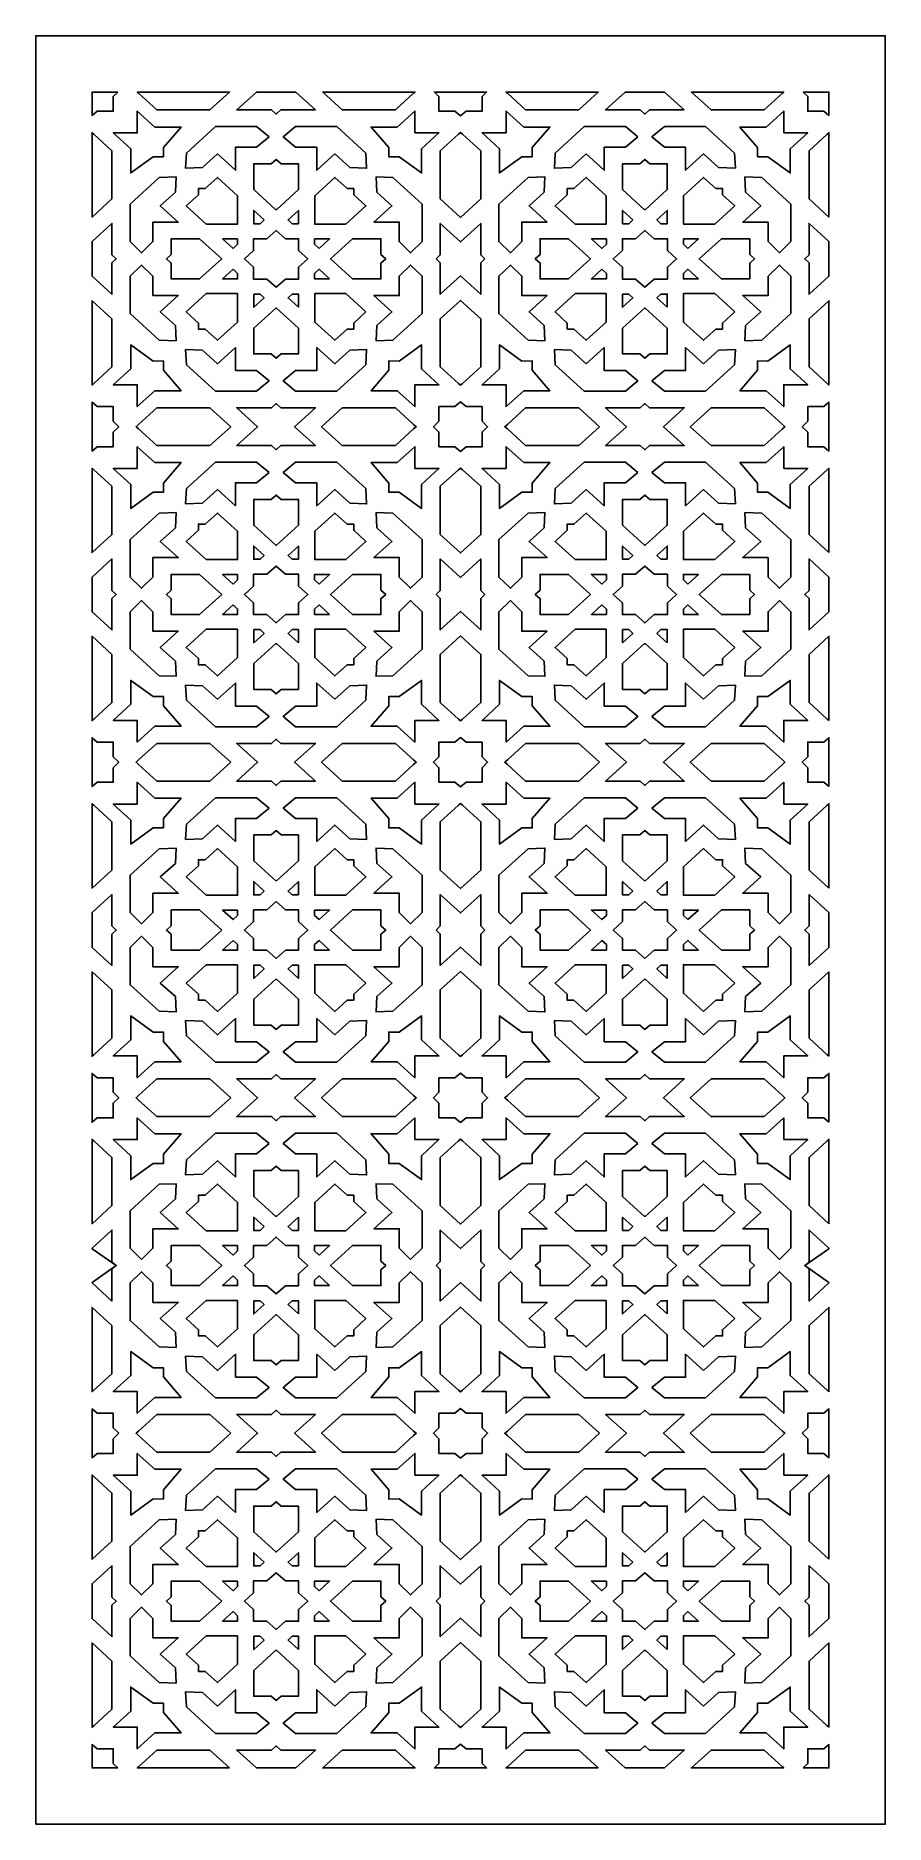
# Model space of a CAD drawing. Extents: x -452 to 452, y -952 to 952.
import ezdxf

# ---------------------------------------------------------------- set-up
doc = ezdxf.new("R2010")
doc.units = 0
doc.layers.add('LAYER_1', color=18, linetype='CONTINUOUS')

msp = doc.modelspace()

# ---------------------------------------------------------------- linework, layer by layer
at = {"layer": 'LAYER_1'}
for points in [[(-452.5, -952.5), (452.5, -952.5), (452.5, 952.5), (-452.5, 952.5)], [(-365.1, 892.5), (-392.5, 892.5), (-392.5, 867.6), (-392.5, 867.6), (-387, 872.1), (-369.9, 872.1), (-369.9, 887.7), (-365.1, 892.5)], [(-267, 873.5), (-323.5, 873.5), (-342.9, 891.2), (-344.4, 892.5), (-246, 892.5)], [(-154.5, 873.5), (-191.4, 873.5), (-196.1, 869.3), (-196.4, 869.3), (-196.7, 869.3), (-201.4, 873.5), (-238.3, 873.5), (-217.3, 892.5), (-175.5, 892.5)], [(-49.9, 891.2), (-69.4, 873.5), (-125.9, 873.5), (-146.8, 892.5), (-48.4, 892.5)], [(23, 887.7), (23, 872.1), (5.9, 872.1), (0, 867.3), (-5.9, 872.1), (-23, 872.1), (-23, 887.7), (-27.8, 892.5), (27.8, 892.5)], [(125.9, 873.5), (69.4, 873.5), (49.9, 891.2), (48.4, 892.5), (146.8, 892.5)], [(238.3, 873.5), (201.4, 873.5), (196.7, 869.3), (196.4, 869.3), (196.1, 869.3), (191.4, 873.5), (154.5, 873.5), (175.5, 892.5), (217.3, 892.5)], [(342.9, 891.2), (323.5, 873.5), (267, 873.5), (246, 892.5), (344.4, 892.5)], [(365.1, 892.5), (392.5, 892.5), (392.5, 867.6), (392.5, 867.6), (387, 872.1), (369.9, 872.1), (369.9, 887.7), (365.1, 892.5)], [(-325.6, 855.3), (-297.6, 855.3), (-316.5, 833.5), (-316.5, 823.6), (-327.3, 823.7), (-351.3, 806.5), (-351.3, 831.9), (-369.9, 849), (-344.4, 849), (-344.4, 872.2)], [(-48.5, 849), (-23, 849), (-41.5, 831.9), (-41.5, 806.5), (-65.5, 823.7), (-76.4, 823.6), (-76.3, 833.5), (-95.2, 855.3), (-67.3, 855.3), (-48.5, 872.2)], [(67.3, 855.3), (95.2, 855.3), (76.3, 833.5), (76.4, 823.6), (65.5, 823.7), (41.5, 806.5), (41.5, 831.9), (23, 849), (48.5, 849), (48.5, 872.2)], [(344.4, 849), (369.9, 849), (351.3, 831.9), (351.3, 806.5), (327.3, 823.7), (316.5, 823.6), (316.5, 833.5), (297.6, 855.3), (325.6, 855.3), (344.4, 872.2)], [(-390.8, 847.7), (-371.4, 830), (-371.4, 778.7), (-392.5, 759.4), (-392.5, 849.2)], [(-204, 844.8), (-217.2, 833.8), (-239.8, 833.8), (-239.8, 809.3), (-258.9, 826.6), (-274.9, 812.1), (-292.8, 811.4), (-292, 827.6), (-261, 855.8), (-217.2, 855.8)], [(-100.9, 827.6), (-100.1, 811.4), (-117.9, 812.1), (-134, 826.6), (-153.1, 809.3), (-153.1, 833.8), (-175.7, 833.8), (-188.9, 844.8), (-175.7, 855.8), (-131.9, 855.8)], [(2, 847.7), (21.5, 830), (21.5, 778.7), (0, 759.1), (-21.5, 778.7), (-21.5, 830), (-2, 847.7), (0, 849.6)], [(188.9, 844.8), (175.7, 833.8), (153.1, 833.8), (153.1, 809.3), (134, 826.6), (117.9, 812.1), (100.1, 811.4), (100.9, 827.6), (131.9, 855.8), (175.7, 855.8)], [(292, 827.6), (292.8, 811.4), (274.9, 812.1), (258.9, 826.6), (239.8, 809.3), (239.8, 833.8), (217.2, 833.8), (204, 844.8), (217.2, 855.8), (261, 855.8)], [(392.5, 759.4), (371.4, 778.7), (371.4, 830), (390.8, 847.7), (392.5, 849.2)], [(-191.1, 816.1), (-172.6, 816.1), (-172.6, 788.6), (-196.1, 767.2), (-196.4, 767.5), (-196.7, 767.2), (-220.3, 788.6), (-220.3, 816.1), (-201.8, 816.1), (-196.4, 820.8)], [(201.8, 816.1), (220.3, 816.1), (220.3, 788.6), (196.7, 767.2), (196.4, 767.5), (196.1, 767.2), (172.6, 788.6), (172.6, 816.1), (191.1, 816.1), (196.4, 820.8)], [(-303.8, 785.9), (-319.8, 771.3), (-300.7, 754), (-327.7, 754), (-327.7, 733.4), (-339.8, 721.4), (-351.9, 733.4), (-351.9, 773.2), (-320.9, 801.4), (-303, 802.1)], [(-237.5, 782.1), (-237.5, 751.9), (-270.8, 751.9), (-292.2, 771.3), (-279.1, 783.2), (-279.2, 789.7), (-272, 789.7), (-258.9, 801.6)], [(-120.9, 789.7), (-113.7, 789.7), (-113.8, 783.2), (-100.7, 771.3), (-122.1, 751.9), (-155.3, 751.9), (-155.3, 782.1), (-134, 801.6)], [(-72, 801.4), (-41, 773.2), (-41, 733.4), (-53.1, 721.4), (-65.2, 733.4), (-65.2, 754), (-92.2, 754), (-73.1, 771.3), (-89.1, 785.9), (-89.9, 802.1)], [(89.1, 785.9), (73.1, 771.3), (92.2, 754), (65.2, 754), (65.2, 733.4), (53.1, 721.4), (41, 733.4), (41, 773.2), (72, 801.4), (89.9, 802.1)], [(155.3, 782.1), (155.3, 751.9), (122.1, 751.9), (100.7, 771.3), (113.8, 783.2), (113.7, 789.7), (120.9, 789.7), (134, 801.6)], [(272, 789.7), (279.2, 789.7), (279.1, 783.2), (292.2, 771.3), (270.8, 751.9), (237.5, 751.9), (237.5, 782.1), (258.9, 801.6)], [(320.9, 801.4), (351.9, 773.2), (351.9, 733.4), (339.8, 721.4), (327.7, 733.4), (327.7, 754), (300.7, 754), (319.8, 771.3), (303.8, 785.9), (303, 802.1)], [(-209.2, 756.4), (-213.6, 752.3), (-220.2, 752.3), (-220.2, 766.4)], [(-172.6, 752.3), (-179.3, 752.3), (-183.7, 756.4), (-172.6, 766.4)], [(183.7, 756.4), (179.3, 752.3), (172.6, 752.3), (172.6, 766.4)], [(220.2, 752.3), (213.6, 752.3), (209.2, 756.4), (220.2, 766.4)], [(-392.5, 732.8), (-392.5, 733.4), (-371.4, 752.6), (-371.4, 719.1), (-366.7, 714.9), (-371.4, 710.6), (-371.4, 677.1), (-392.5, 696.4), (-392.5, 696.9)], [(-186.3, 736.3), (-172.5, 736.3), (-172.5, 723.7), (-162.7, 714.9), (-172.5, 706), (-172.5, 693.4), (-186.3, 693.4), (-196.4, 684.6), (-206.5, 693.4), (-220.4, 693.4), (-220.4, 706), (-230.2, 714.9), (-220.4, 723.7), (-220.4, 736.3), (-206.5, 736.3), (-196.4, 745.2)], [(206.5, 736.3), (220.4, 736.3), (220.4, 723.7), (230.2, 714.9), (220.4, 706), (220.4, 693.4), (206.5, 693.4), (196.4, 684.6), (186.3, 693.4), (172.5, 693.4), (172.5, 706), (162.7, 714.9), (172.5, 723.7), (172.5, 736.3), (186.3, 736.3), (196.4, 745.2)], [(392.5, 732.8), (392.5, 733.4), (371.4, 752.6), (371.4, 719.1), (366.7, 714.9), (371.4, 710.6), (371.4, 677.1), (392.5, 696.4), (392.5, 696.9)], [(-254.4, 714.9), (-277.9, 693.5), (-308.2, 693.5), (-308.2, 710.3), (-313.3, 714.9), (-308.2, 719.4), (-308.2, 736.3), (-277.9, 736.3)], [(-237.4, 736.2), (-237.4, 730.4), (-242.2, 726), (-253.5, 736.2)], [(-150.6, 726), (-155.4, 730.4), (-155.4, 736.2), (-139.4, 736.2)], [(-84.7, 719.4), (-79.6, 714.9), (-84.7, 710.3), (-84.7, 693.5), (-114.9, 693.5), (-138.5, 714.9), (-114.9, 736.3), (-84.7, 736.3)], [(138.5, 714.9), (114.9, 693.5), (84.7, 693.5), (84.7, 710.3), (79.6, 714.9), (84.7, 719.4), (84.7, 736.3), (114.9, 736.3)], [(155.4, 736.2), (155.4, 730.4), (150.6, 726), (139.4, 736.2)], [(242.2, 726), (237.4, 730.4), (237.4, 736.2), (253.5, 736.2)], [(308.2, 719.4), (313.3, 714.9), (308.2, 710.3), (308.2, 693.5), (277.9, 693.5), (254.4, 714.9), (277.9, 736.3), (308.2, 736.3)], [(-327.7, 696.3), (-327.7, 675.7), (-300.7, 675.7), (-319.8, 658.4), (-303.8, 643.9), (-303, 627.6), (-320.9, 628.3), (-351.9, 656.5), (-351.9, 696.3), (-339.8, 708.3)], [(-41, 696.3), (-41, 656.5), (-72, 628.3), (-89.9, 627.6), (-89.1, 643.9), (-73.1, 658.4), (-92.2, 675.7), (-65.2, 675.7), (-65.2, 696.3), (-53.1, 708.3)], [(65.2, 696.3), (65.2, 675.7), (92.2, 675.7), (73.1, 658.4), (89.1, 643.9), (89.9, 627.6), (72, 628.3), (41, 656.5), (41, 696.3), (53.1, 708.3)], [(351.9, 696.3), (351.9, 656.5), (320.9, 628.3), (303, 627.6), (303.8, 643.9), (319.8, 658.4), (300.7, 675.7), (327.7, 675.7), (327.7, 696.3), (339.8, 708.3)], [(-242.2, 703.8), (-237.4, 699.4), (-237.4, 693.5), (-253.5, 693.5)], [(-139.4, 693.5), (-155.4, 693.5), (-155.4, 699.4), (-150.6, 703.8)], [(150.6, 703.8), (155.4, 699.4), (155.4, 693.5), (139.4, 693.5)], [(253.5, 693.5), (237.4, 693.5), (237.4, 699.4), (242.2, 703.8)], [(-371.4, 651.1), (-371.4, 599.7), (-390.8, 582.1), (-392.5, 580.5), (-392.5, 670.3)], [(-237.5, 677.8), (-237.5, 647.6), (-258.9, 628.2), (-272, 640.1), (-279.2, 640), (-279.1, 646.5), (-292.2, 658.4), (-270.8, 677.8)], [(-220.2, 677.4), (-213.6, 677.4), (-209.2, 673.3), (-220.2, 663.3)], [(-172.6, 663.3), (-183.7, 673.3), (-179.3, 677.4), (-172.6, 677.4)], [(-100.7, 658.4), (-113.8, 646.5), (-113.7, 640), (-120.9, 640.1), (-134, 628.2), (-155.3, 647.6), (-155.3, 677.8), (-122.1, 677.8)], [(21.5, 651.1), (21.5, 599.7), (2, 582.1), (0, 580.2), (-2, 582.1), (-21.5, 599.7), (-21.5, 651.1), (0, 670.6)], [(155.3, 677.8), (155.3, 647.6), (134, 628.2), (120.9, 640.1), (113.7, 640), (113.8, 646.5), (100.7, 658.4), (122.1, 677.8)], [(172.6, 677.4), (179.3, 677.4), (183.7, 673.3), (172.6, 663.3)], [(220.2, 663.3), (209.2, 673.3), (213.6, 677.4), (220.2, 677.4)], [(292.2, 658.4), (279.1, 646.5), (279.2, 640), (272, 640.1), (258.9, 628.2), (237.5, 647.6), (237.5, 677.8), (270.8, 677.8)], [(392.5, 580.5), (390.8, 582.1), (371.4, 599.7), (371.4, 651.1), (392.5, 670.3)], [(-172.6, 641.1), (-172.6, 613.6), (-191.1, 613.6), (-196.4, 609), (-201.8, 613.6), (-220.3, 613.6), (-220.3, 641.1), (-196.7, 662.5), (-196.4, 662.2), (-196.1, 662.5)], [(220.3, 641.1), (220.3, 613.6), (201.8, 613.6), (196.4, 609), (191.1, 613.6), (172.6, 613.6), (172.6, 641.1), (196.1, 662.5), (196.4, 662.2), (196.7, 662.5)], [(-327.3, 606), (-316.5, 606.1), (-316.5, 596.2), (-297.6, 574.4), (-325.6, 574.4), (-344.4, 557.6), (-344.4, 580.7), (-369.9, 580.7), (-351.3, 597.8), (-351.3, 623.2)], [(-239.8, 595.9), (-217.2, 595.9), (-204, 584.9), (-217.2, 574), (-261, 574), (-292, 602.1), (-292.8, 618.3), (-274.9, 617.6), (-258.9, 603.1), (-239.8, 620.4)], [(-134, 603.1), (-117.9, 617.6), (-100.1, 618.3), (-100.9, 602.1), (-131.9, 574), (-175.7, 574), (-188.9, 584.9), (-175.7, 595.9), (-153.1, 595.9), (-153.1, 620.4)], [(-41.5, 597.8), (-23, 580.7), (-48.5, 580.7), (-48.5, 557.6), (-67.3, 574.4), (-95.2, 574.4), (-76.3, 596.2), (-76.4, 606.1), (-65.5, 606), (-41.5, 623.2)], [(65.5, 606), (76.4, 606.1), (76.3, 596.2), (95.2, 574.4), (67.3, 574.4), (48.5, 557.6), (48.5, 580.7), (23, 580.7), (41.5, 597.8), (41.5, 623.2)], [(153.1, 595.9), (175.7, 595.9), (188.9, 584.9), (175.7, 574), (131.9, 574), (100.9, 602.1), (100.1, 618.3), (117.9, 617.6), (134, 603.1), (153.1, 620.4)], [(258.9, 603.1), (274.9, 617.6), (292.8, 618.3), (292, 602.1), (261, 574), (217.2, 574), (204, 584.9), (217.2, 595.9), (239.8, 595.9), (239.8, 620.4)], [(351.3, 597.8), (369.9, 580.7), (344.4, 580.7), (344.4, 557.6), (325.6, 574.4), (297.6, 574.4), (316.5, 596.2), (316.5, 606.1), (327.3, 606), (351.3, 623.2)], [(-387, 557.6), (-369.9, 557.6), (-369.9, 542), (-364, 536.1), (-369.9, 530.3), (-369.9, 514.7), (-387, 514.7), (-392.5, 510.1), (-392.5, 562.2)], [(-244.8, 536.1), (-267, 516.1), (-323.5, 516.1), (-342.9, 533.7), (-345.6, 536.1), (-342.9, 538.6), (-323.5, 556.2), (-267, 556.2)], [(-191.4, 556.2), (-154.5, 556.2), (-176.7, 536.1), (-154.5, 516.1), (-191.4, 516.1), (-196.1, 511.8), (-196.4, 511.8), (-196.7, 511.8), (-201.4, 516.1), (-238.3, 516.1), (-216.1, 536.1), (-238.3, 556.2), (-201.4, 556.2), (-196.7, 560.5), (-196.4, 560.5), (-196.1, 560.5)], [(-69.4, 556.2), (-49.9, 538.6), (-47.2, 536.1), (-49.9, 533.7), (-69.4, 516.1), (-125.9, 516.1), (-148, 536.1), (-125.9, 556.2)], [(5.9, 557.6), (23, 557.6), (23, 542), (28.9, 536.1), (23, 530.3), (23, 514.7), (5.9, 514.7), (0, 509.8), (-5.9, 514.7), (-23, 514.7), (-23, 530.3), (-28.9, 536.1), (-23, 542), (-23, 557.6), (-5.9, 557.6), (0, 562.5)], [(148, 536.1), (125.9, 516.1), (69.4, 516.1), (49.9, 533.7), (47.2, 536.1), (49.9, 538.6), (69.4, 556.2), (125.9, 556.2)], [(201.4, 556.2), (238.3, 556.2), (216.1, 536.1), (238.3, 516.1), (201.4, 516.1), (196.7, 511.8), (196.4, 511.8), (196.1, 511.8), (191.4, 516.1), (154.5, 516.1), (176.7, 536.1), (154.5, 556.2), (191.4, 556.2), (196.1, 560.5), (196.4, 560.5), (196.7, 560.5)], [(323.5, 556.2), (342.9, 538.6), (345.6, 536.1), (342.9, 533.7), (323.5, 516.1), (267, 516.1), (244.8, 536.1), (267, 556.2)], [(392.5, 510.1), (387, 514.7), (369.9, 514.7), (369.9, 530.3), (364, 536.1), (369.9, 542), (369.9, 557.6), (387, 557.6), (392.5, 562.2)], [(-325.6, 497.8), (-297.6, 497.8), (-316.5, 476.1), (-316.5, 466.2), (-327.3, 466.3), (-351.3, 449.1), (-351.3, 474.5), (-369.9, 491.6), (-344.4, 491.6), (-344.4, 514.7)], [(-48.5, 491.6), (-23, 491.6), (-41.5, 474.5), (-41.5, 449.1), (-65.5, 466.3), (-76.4, 466.2), (-76.3, 476.1), (-95.2, 497.8), (-67.3, 497.8), (-48.5, 514.7)], [(67.3, 497.8), (95.2, 497.8), (76.3, 476.1), (76.4, 466.2), (65.5, 466.3), (41.5, 449.1), (41.5, 474.5), (23, 491.6), (48.5, 491.6), (48.5, 514.7)], [(344.4, 491.6), (369.9, 491.6), (351.3, 474.5), (351.3, 449.1), (327.3, 466.3), (316.5, 466.2), (316.5, 476.1), (297.6, 497.8), (325.6, 497.8), (344.4, 514.7)], [(-204, 487.4), (-217.2, 476.4), (-239.8, 476.4), (-239.8, 451.9), (-258.9, 469.2), (-274.9, 454.7), (-292.8, 453.9), (-292, 470.2), (-261, 498.3), (-217.2, 498.3)], [(-100.9, 470.2), (-100.1, 453.9), (-117.9, 454.7), (-134, 469.2), (-153.1, 451.9), (-153.1, 476.4), (-175.7, 476.4), (-188.9, 487.4), (-175.7, 498.3), (-131.9, 498.3)], [(188.9, 487.4), (175.7, 476.4), (153.1, 476.4), (153.1, 451.9), (134, 469.2), (117.9, 454.7), (100.1, 453.9), (100.9, 470.2), (131.9, 498.3), (175.7, 498.3)], [(292, 470.2), (292.8, 453.9), (274.9, 454.7), (258.9, 469.2), (239.8, 451.9), (239.8, 476.4), (217.2, 476.4), (204, 487.4), (217.2, 498.3), (261, 498.3)], [(-390.8, 490.2), (-371.4, 472.6), (-371.4, 421.2), (-392.5, 402), (-392.5, 491.8)], [(2, 490.2), (21.5, 472.6), (21.5, 421.2), (0, 401.7), (-21.5, 421.2), (-21.5, 472.6), (-2, 490.2), (0, 492.1)], [(392.5, 402), (371.4, 421.2), (371.4, 472.6), (390.8, 490.2), (392.5, 491.8)], [(-191.1, 458.7), (-172.6, 458.7), (-172.6, 431.2), (-196.1, 409.8), (-196.4, 410.1), (-196.7, 409.8), (-220.3, 431.2), (-220.3, 458.7), (-201.8, 458.7), (-196.4, 463.3)], [(201.8, 458.7), (220.3, 458.7), (220.3, 431.2), (196.7, 409.8), (196.4, 410.1), (196.1, 409.8), (172.6, 431.2), (172.6, 458.7), (191.1, 458.7), (196.4, 463.3)], [(-303.8, 428.4), (-319.8, 413.9), (-300.7, 396.6), (-327.7, 396.6), (-327.7, 376), (-339.8, 364), (-351.9, 376), (-351.9, 415.8), (-320.9, 444), (-303, 444.7)], [(-237.5, 424.7), (-237.5, 394.5), (-270.8, 394.5), (-292.2, 413.9), (-279.1, 425.8), (-279.2, 432.3), (-272, 432.2), (-258.9, 444.1)], [(-120.9, 432.2), (-113.7, 432.3), (-113.8, 425.8), (-100.7, 413.9), (-122.1, 394.5), (-155.3, 394.5), (-155.3, 424.7), (-134, 444.1)], [(-72, 444), (-41, 415.8), (-41, 376), (-53.1, 364), (-65.2, 376), (-65.2, 396.6), (-92.2, 396.6), (-73.1, 413.9), (-89.1, 428.4), (-89.9, 444.7)], [(89.1, 428.4), (73.1, 413.9), (92.2, 396.6), (65.2, 396.6), (65.2, 376), (53.1, 364), (41, 376), (41, 415.8), (72, 444), (89.9, 444.7)], [(155.3, 424.7), (155.3, 394.5), (122.1, 394.5), (100.7, 413.9), (113.8, 425.8), (113.7, 432.3), (120.9, 432.2), (134, 444.1)], [(272, 432.2), (279.2, 432.3), (279.1, 425.8), (292.2, 413.9), (270.8, 394.5), (237.5, 394.5), (237.5, 424.7), (258.9, 444.1)], [(320.9, 444), (351.9, 415.8), (351.9, 376), (339.8, 364), (327.7, 376), (327.7, 396.6), (300.7, 396.6), (319.8, 413.9), (303.8, 428.4), (303, 444.7)], [(-209.2, 398.9), (-213.6, 394.9), (-220.2, 394.9), (-220.2, 408.9)], [(-172.6, 394.9), (-179.3, 394.9), (-183.7, 398.9), (-172.6, 408.9)], [(183.7, 398.9), (179.3, 394.9), (172.6, 394.9), (172.6, 408.9)], [(220.2, 394.9), (213.6, 394.9), (209.2, 398.9), (220.2, 408.9)], [(-392.5, 375.4), (-392.5, 375.9), (-371.4, 395.2), (-371.4, 361.7), (-366.7, 357.4), (-371.4, 353.2), (-371.4, 319.7), (-392.5, 338.9), (-392.5, 339.5)], [(-186.3, 378.9), (-172.5, 378.9), (-172.5, 366.3), (-162.7, 357.4), (-172.5, 348.5), (-172.5, 336), (-186.3, 336), (-196.4, 327.1), (-206.5, 336), (-220.4, 336), (-220.4, 348.5), (-230.2, 357.4), (-220.4, 366.3), (-220.4, 378.9), (-206.5, 378.9), (-196.4, 387.7)], [(206.5, 378.9), (220.4, 378.9), (220.4, 366.3), (230.2, 357.4), (220.4, 348.5), (220.4, 336), (206.5, 336), (196.4, 327.1), (186.3, 336), (172.5, 336), (172.5, 348.5), (162.7, 357.4), (172.5, 366.3), (172.5, 378.9), (186.3, 378.9), (196.4, 387.7)], [(392.5, 375.4), (392.5, 375.9), (371.4, 395.2), (371.4, 361.7), (366.7, 357.4), (371.4, 353.2), (371.4, 319.7), (392.5, 338.9), (392.5, 339.5)], [(-254.4, 357.4), (-277.9, 336), (-308.2, 336), (-308.2, 352.9), (-313.3, 357.4), (-308.2, 362), (-308.2, 378.8), (-277.9, 378.8)], [(-237.4, 378.8), (-237.4, 372.9), (-242.2, 368.5), (-253.5, 378.8)], [(-150.6, 368.5), (-155.4, 372.9), (-155.4, 378.8), (-139.4, 378.8)], [(-84.7, 362), (-79.6, 357.4), (-84.7, 352.9), (-84.7, 336), (-114.9, 336), (-138.5, 357.4), (-114.9, 378.8), (-84.7, 378.8)], [(138.5, 357.4), (114.9, 336), (84.7, 336), (84.7, 352.9), (79.6, 357.4), (84.7, 362), (84.7, 378.8), (114.9, 378.8)], [(155.4, 378.8), (155.4, 372.9), (150.6, 368.5), (139.4, 378.8)], [(242.2, 368.5), (237.4, 372.9), (237.4, 378.8), (253.5, 378.8)], [(308.2, 362), (313.3, 357.4), (308.2, 352.9), (308.2, 336), (277.9, 336), (254.4, 357.4), (277.9, 378.8), (308.2, 378.8)], [(-327.7, 338.9), (-327.7, 318.3), (-300.7, 318.3), (-319.8, 301), (-303.8, 286.4), (-303, 270.2), (-320.9, 270.9), (-351.9, 299.1), (-351.9, 338.9), (-339.8, 350.9)], [(-242.2, 346.3), (-237.4, 341.9), (-237.4, 336.1), (-253.5, 336.1)], [(-139.4, 336.1), (-155.4, 336.1), (-155.4, 341.9), (-150.6, 346.3)], [(-41, 338.9), (-41, 299.1), (-72, 270.9), (-89.9, 270.2), (-89.1, 286.4), (-73.1, 301), (-92.2, 318.3), (-65.2, 318.3), (-65.2, 338.9), (-53.1, 350.9)], [(65.2, 338.9), (65.2, 318.3), (92.2, 318.3), (73.1, 301), (89.1, 286.4), (89.9, 270.2), (72, 270.9), (41, 299.1), (41, 338.9), (53.1, 350.9)], [(150.6, 346.3), (155.4, 341.9), (155.4, 336.1), (139.4, 336.1)], [(253.5, 336.1), (237.4, 336.1), (237.4, 341.9), (242.2, 346.3)], [(351.9, 338.9), (351.9, 299.1), (320.9, 270.9), (303, 270.2), (303.8, 286.4), (319.8, 301), (300.7, 318.3), (327.7, 318.3), (327.7, 338.9), (339.8, 350.9)], [(-371.4, 293.6), (-371.4, 242.3), (-390.8, 224.6), (-392.5, 223.1), (-392.5, 312.9)], [(-237.5, 320.4), (-237.5, 290.1), (-258.9, 270.7), (-272, 282.6), (-279.2, 282.6), (-279.1, 289.1), (-292.2, 301), (-270.8, 320.4)], [(-172.6, 283.7), (-172.6, 256.2), (-191.1, 256.2), (-196.4, 251.5), (-201.8, 256.2), (-220.3, 256.2), (-220.3, 283.7), (-196.7, 305.1), (-196.4, 304.8), (-196.1, 305.1)], [(-220.2, 320), (-213.6, 320), (-209.2, 315.9), (-220.2, 305.9)], [(-172.6, 305.9), (-183.7, 315.9), (-179.3, 320), (-172.6, 320)], [(-100.7, 301), (-113.8, 289.1), (-113.7, 282.6), (-120.9, 282.6), (-134, 270.7), (-155.3, 290.1), (-155.3, 320.4), (-122.1, 320.4)], [(21.5, 293.6), (21.5, 242.3), (2, 224.6), (0, 222.7), (-2, 224.6), (-21.5, 242.3), (-21.5, 293.6), (0, 313.2)], [(155.3, 320.4), (155.3, 290.1), (134, 270.7), (120.9, 282.6), (113.7, 282.6), (113.8, 289.1), (100.7, 301), (122.1, 320.4)], [(172.6, 320), (179.3, 320), (183.7, 315.9), (172.6, 305.9)], [(220.3, 283.7), (220.3, 256.2), (201.8, 256.2), (196.4, 251.5), (191.1, 256.2), (172.6, 256.2), (172.6, 283.7), (196.1, 305.1), (196.4, 304.8), (196.7, 305.1)], [(220.2, 305.9), (209.2, 315.9), (213.6, 320), (220.2, 320)], [(292.2, 301), (279.1, 289.1), (279.2, 282.6), (272, 282.6), (258.9, 270.7), (237.5, 290.1), (237.5, 320.4), (270.8, 320.4)], [(392.5, 223.1), (390.8, 224.6), (371.4, 242.3), (371.4, 293.6), (392.5, 312.9)], [(-327.3, 248.6), (-316.5, 248.7), (-316.5, 238.8), (-297.6, 217), (-325.6, 217), (-344.4, 200.1), (-344.4, 223.3), (-369.9, 223.3), (-351.3, 240.4), (-351.3, 265.8)], [(-239.8, 238.5), (-217.2, 238.5), (-204, 227.5), (-217.2, 216.5), (-261, 216.5), (-292, 244.7), (-292.8, 260.9), (-274.9, 260.2), (-258.9, 245.7), (-239.8, 263)], [(-134, 245.7), (-117.9, 260.2), (-100.1, 260.9), (-100.9, 244.7), (-131.9, 216.5), (-175.7, 216.5), (-188.9, 227.5), (-175.7, 238.5), (-153.1, 238.5), (-153.1, 263)], [(-41.5, 240.4), (-23, 223.3), (-48.5, 223.3), (-48.5, 200.1), (-67.3, 217), (-95.2, 217), (-76.3, 238.8), (-76.4, 248.7), (-65.5, 248.6), (-41.5, 265.8)], [(65.5, 248.6), (76.4, 248.7), (76.3, 238.8), (95.2, 217), (67.3, 217), (48.5, 200.1), (48.5, 223.3), (23, 223.3), (41.5, 240.4), (41.5, 265.8)], [(153.1, 238.5), (175.7, 238.5), (188.9, 227.5), (175.7, 216.5), (131.9, 216.5), (100.9, 244.7), (100.1, 260.9), (117.9, 260.2), (134, 245.7), (153.1, 263)], [(258.9, 245.7), (274.9, 260.2), (292.8, 260.9), (292, 244.7), (261, 216.5), (217.2, 216.5), (204, 227.5), (217.2, 238.5), (239.8, 238.5), (239.8, 263)], [(351.3, 240.4), (369.9, 223.3), (344.4, 223.3), (344.4, 200.1), (325.6, 217), (297.6, 217), (316.5, 238.8), (316.5, 248.7), (327.3, 248.6), (351.3, 265.8)], [(-387, 200.2), (-369.9, 200.2), (-369.9, 184.6), (-364, 178.7), (-369.9, 172.8), (-369.9, 157.3), (-387, 157.3), (-392.5, 152.7), (-392.5, 204.7)], [(-244.8, 178.7), (-267, 158.6), (-323.5, 158.6), (-342.9, 176.3), (-345.6, 178.7), (-342.9, 181.1), (-323.5, 198.8), (-267, 198.8)], [(-191.4, 198.8), (-154.5, 198.8), (-176.7, 178.7), (-154.5, 158.6), (-191.4, 158.6), (-196.1, 154.4), (-196.4, 154.4), (-196.7, 154.4), (-201.4, 158.6), (-238.3, 158.6), (-216.1, 178.7), (-238.3, 198.8), (-201.4, 198.8), (-196.7, 203), (-196.4, 203), (-196.1, 203)], [(-69.4, 198.8), (-49.9, 181.1), (-47.2, 178.7), (-49.9, 176.3), (-69.4, 158.6), (-125.9, 158.6), (-148, 178.7), (-125.9, 198.8)], [(5.9, 200.2), (23, 200.2), (23, 184.6), (28.9, 178.7), (23, 172.8), (23, 157.3), (5.9, 157.3), (0, 152.4), (-5.9, 157.3), (-23, 157.3), (-23, 172.8), (-28.9, 178.7), (-23, 184.6), (-23, 200.2), (-5.9, 200.2), (0, 205)], [(148, 178.7), (125.9, 158.6), (69.4, 158.6), (49.9, 176.3), (47.2, 178.7), (49.9, 181.1), (69.4, 198.8), (125.9, 198.8)], [(201.4, 198.8), (238.3, 198.8), (216.1, 178.7), (238.3, 158.6), (201.4, 158.6), (196.7, 154.4), (196.4, 154.4), (196.1, 154.4), (191.4, 158.6), (154.5, 158.6), (176.7, 178.7), (154.5, 198.8), (191.4, 198.8), (196.1, 203), (196.4, 203), (196.7, 203)], [(323.5, 198.8), (342.9, 181.1), (345.6, 178.7), (342.9, 176.3), (323.5, 158.6), (267, 158.6), (244.8, 178.7), (267, 198.8)], [(392.5, 152.7), (387, 157.3), (369.9, 157.3), (369.9, 172.8), (364, 178.7), (369.9, 184.6), (369.9, 200.2), (387, 200.2), (392.5, 204.7)], [(-325.6, 140.4), (-297.6, 140.4), (-316.5, 118.6), (-316.5, 108.8), (-327.3, 108.8), (-351.3, 91.6), (-351.3, 117), (-369.9, 134.1), (-344.4, 134.1), (-344.4, 157.3)], [(-48.5, 134.1), (-23, 134.1), (-41.5, 117), (-41.5, 91.6), (-65.5, 108.8), (-76.4, 108.8), (-76.3, 118.6), (-95.2, 140.4), (-67.3, 140.4), (-48.5, 157.3)], [(67.3, 140.4), (95.2, 140.4), (76.3, 118.6), (76.4, 108.8), (65.5, 108.8), (41.5, 91.6), (41.5, 117), (23, 134.1), (48.5, 134.1), (48.5, 157.3)], [(344.4, 134.1), (369.9, 134.1), (351.3, 117), (351.3, 91.6), (327.3, 108.8), (316.5, 108.8), (316.5, 118.6), (297.6, 140.4), (325.6, 140.4), (344.4, 157.3)], [(-390.8, 132.8), (-371.4, 115.1), (-371.4, 63.8), (-392.5, 44.6), (-392.5, 134.4)], [(-204, 129.9), (-217.2, 118.9), (-239.8, 118.9), (-239.8, 94.4), (-258.9, 111.8), (-274.9, 97.2), (-292.8, 96.5), (-292, 112.7), (-261, 140.9), (-217.2, 140.9)], [(-100.9, 112.7), (-100.1, 96.5), (-117.9, 97.2), (-134, 111.8), (-153.1, 94.4), (-153.1, 118.9), (-175.7, 118.9), (-188.9, 129.9), (-175.7, 140.9), (-131.9, 140.9)], [(2, 132.8), (21.5, 115.1), (21.5, 63.8), (0, 44.2), (-21.5, 63.8), (-21.5, 115.1), (-2, 132.8), (0, 134.7)], [(188.9, 129.9), (175.7, 118.9), (153.1, 118.9), (153.1, 94.4), (134, 111.8), (117.9, 97.2), (100.1, 96.5), (100.9, 112.7), (131.9, 140.9), (175.7, 140.9)], [(292, 112.7), (292.8, 96.5), (274.9, 97.2), (258.9, 111.8), (239.8, 94.4), (239.8, 118.9), (217.2, 118.9), (204, 129.9), (217.2, 140.9), (261, 140.9)], [(392.5, 44.6), (371.4, 63.8), (371.4, 115.1), (390.8, 132.8), (392.5, 134.4)], [(-191.1, 101.2), (-172.6, 101.2), (-172.6, 73.8), (-196.1, 52.4), (-196.4, 52.7), (-196.7, 52.4), (-220.3, 73.8), (-220.3, 101.2), (-201.8, 101.2), (-196.4, 105.9)], [(201.8, 101.2), (220.3, 101.2), (220.3, 73.8), (196.7, 52.4), (196.4, 52.7), (196.1, 52.4), (172.6, 73.8), (172.6, 101.2), (191.1, 101.2), (196.4, 105.9)], [(-303.8, 71), (-319.8, 56.5), (-300.7, 39.1), (-327.7, 39.1), (-327.7, 18.5), (-339.8, 6.6), (-351.9, 18.5), (-351.9, 58.4), (-320.9, 86.5), (-303, 87.2)], [(-237.5, 67.3), (-237.5, 37), (-270.8, 37), (-292.2, 56.5), (-279.1, 68.4), (-279.2, 74.9), (-272, 74.8), (-258.9, 86.7)], [(-120.9, 74.8), (-113.7, 74.9), (-113.8, 68.4), (-100.7, 56.5), (-122.1, 37), (-155.3, 37), (-155.3, 67.3), (-134, 86.7)], [(-72, 86.5), (-41, 58.4), (-41, 18.5), (-53.1, 6.6), (-65.2, 18.5), (-65.2, 39.1), (-92.2, 39.1), (-73.1, 56.5), (-89.1, 71), (-89.9, 87.2)], [(89.1, 71), (73.1, 56.5), (92.2, 39.1), (65.2, 39.1), (65.2, 18.5), (53.1, 6.6), (41, 18.5), (41, 58.4), (72, 86.5), (89.9, 87.2)], [(155.3, 67.3), (155.3, 37), (122.1, 37), (100.7, 56.5), (113.8, 68.4), (113.7, 74.9), (120.9, 74.8), (134, 86.7)], [(272, 74.8), (279.2, 74.9), (279.1, 68.4), (292.2, 56.5), (270.8, 37), (237.5, 37), (237.5, 67.3), (258.9, 86.7)], [(320.9, 86.5), (351.9, 58.4), (351.9, 18.5), (339.8, 6.6), (327.7, 18.5), (327.7, 39.1), (300.7, 39.1), (319.8, 56.5), (303.8, 71), (303, 87.2)], [(-209.2, 41.5), (-213.6, 37.4), (-220.2, 37.4), (-220.2, 51.5)], [(-172.6, 37.4), (-179.3, 37.4), (-183.7, 41.5), (-172.6, 51.5)], [(183.7, 41.5), (179.3, 37.4), (172.6, 37.4), (172.6, 51.5)], [(220.2, 37.4), (213.6, 37.4), (209.2, 41.5), (220.2, 51.5)], [(-392.5, 17.9), (-392.5, 18.5), (-371.4, 37.8), (-371.4, 4.3), (-366.7, 0), (-366.7, 0), (-371.4, -4.3), (-371.4, -37.8), (-392.5, -18.5), (-392.5, -17.9)], [(-254.4, 0), (-277.9, -21.4), (-308.2, -21.4), (-308.2, -4.6), (-313.3, 0), (-308.2, 4.6), (-308.2, 21.4), (-277.9, 21.4)], [(-237.4, 21.3), (-237.4, 15.5), (-242.2, 11.1), (-253.5, 21.3)], [(-186.3, 21.4), (-172.5, 21.4), (-172.5, 8.9), (-162.7, 0), (-172.5, -8.9), (-172.5, -21.4), (-186.3, -21.4), (-196.4, -30.3), (-206.5, -21.4), (-220.4, -21.4), (-220.4, -8.9), (-230.2, 0), (-220.4, 8.9), (-220.4, 21.4), (-206.5, 21.4), (-196.4, 30.3)], [(-150.6, 11.1), (-155.4, 15.5), (-155.4, 21.3), (-139.4, 21.3)], [(-84.7, 4.6), (-79.6, 0), (-84.7, -4.6), (-84.7, -21.4), (-114.9, -21.4), (-138.5, 0), (-114.9, 21.4), (-84.7, 21.4)], [(138.5, 0), (114.9, -21.4), (84.7, -21.4), (84.7, -4.6), (79.6, 0), (84.7, 4.6), (84.7, 21.4), (114.9, 21.4)], [(155.4, 21.3), (155.4, 15.5), (150.6, 11.1), (139.4, 21.3)], [(206.5, 21.4), (220.4, 21.4), (220.4, 8.9), (230.2, 0), (220.4, -8.9), (220.4, -21.4), (206.5, -21.4), (196.4, -30.3), (186.3, -21.4), (172.5, -21.4), (172.5, -8.9), (162.7, 0), (172.5, 8.9), (172.5, 21.4), (186.3, 21.4), (196.4, 30.3)], [(242.2, 11.1), (237.4, 15.5), (237.4, 21.3), (253.5, 21.3)], [(308.2, 4.6), (313.3, 0), (308.2, -4.6), (308.2, -21.4), (277.9, -21.4), (254.4, 0), (277.9, 21.4), (308.2, 21.4)], [(392.5, 17.9), (392.5, 18.5), (371.4, 37.8), (371.4, 4.3), (366.7, 0), (371.4, -4.3), (371.4, -37.8), (392.5, -18.5), (392.5, -17.9)], [(-327.7, -18.6), (-327.7, -39.1), (-300.7, -39.1), (-319.8, -56.5), (-303.8, -71), (-303, -87.2), (-320.9, -86.5), (-351.9, -58.4), (-351.9, -18.6), (-339.8, -6.6)], [(-242.2, -11.1), (-237.4, -15.5), (-237.4, -21.4), (-253.5, -21.4)], [(-139.4, -21.4), (-155.4, -21.4), (-155.4, -15.5), (-150.6, -11.1)], [(-41, -18.6), (-41, -58.4), (-72, -86.5), (-89.9, -87.2), (-89.1, -71), (-73.1, -56.5), (-92.2, -39.1), (-65.2, -39.1), (-65.2, -18.6), (-53.1, -6.6)], [(65.2, -18.6), (65.2, -39.1), (92.2, -39.1), (73.1, -56.5), (89.1, -71), (89.9, -87.2), (72, -86.5), (41, -58.4), (41, -18.6), (53.1, -6.6)], [(155.4, -15.5), (155.4, -21.4), (139.4, -21.4), (150.6, -11.1)], [(253.5, -21.4), (237.4, -21.4), (237.4, -15.5), (242.2, -11.1)], [(351.9, -18.6), (351.9, -58.4), (320.9, -86.5), (303, -87.2), (303.8, -71), (319.8, -56.5), (300.7, -39.1), (327.7, -39.1), (327.7, -18.6), (339.8, -6.6)], [(-237.5, -37), (-237.5, -67.3), (-258.9, -86.7), (-272, -74.8), (-279.2, -74.9), (-279.1, -68.4), (-292.2, -56.5), (-270.8, -37)], [(-220.2, -37.4), (-213.6, -37.4), (-209.2, -41.5), (-220.2, -51.5)], [(-172.6, -51.5), (-183.7, -41.5), (-179.3, -37.4), (-172.6, -37.4)], [(-100.7, -56.5), (-113.8, -68.4), (-113.7, -74.9), (-120.9, -74.8), (-134, -86.7), (-155.3, -67.3), (-155.3, -37), (-122.1, -37)], [(155.3, -37), (155.3, -67.3), (134, -86.7), (120.9, -74.8), (113.7, -74.9), (113.8, -68.4), (100.7, -56.5), (122.1, -37)], [(172.6, -37.4), (179.3, -37.4), (183.7, -41.5), (172.6, -51.5)], [(220.2, -51.5), (209.2, -41.5), (213.6, -37.4), (220.2, -37.4)], [(292.2, -56.5), (279.1, -68.4), (279.2, -74.9), (272, -74.8), (258.9, -86.7), (237.5, -67.3), (237.5, -37), (270.8, -37)], [(-371.4, -63.8), (-371.4, -115.1), (-390.8, -132.8), (-392.5, -134.4), (-392.5, -44.6)], [(-172.6, -73.8), (-172.6, -101.2), (-191.1, -101.2), (-196.4, -105.9), (-201.8, -101.2), (-220.3, -101.2), (-220.3, -73.8), (-196.7, -52.4), (-196.4, -52.7), (-196.1, -52.4)], [(21.5, -63.8), (21.5, -115.1), (2, -132.8), (0, -134.7), (-2, -132.8), (-21.5, -115.1), (-21.5, -63.8), (0, -44.3)], [(220.3, -73.8), (220.3, -101.2), (201.8, -101.2), (196.4, -105.9), (191.1, -101.2), (172.6, -101.2), (172.6, -73.8), (196.1, -52.4), (196.4, -52.7), (196.7, -52.4)], [(392.5, -134.4), (390.8, -132.8), (371.4, -115.1), (371.4, -63.8), (392.5, -44.6)], [(-327.3, -108.8), (-316.5, -108.8), (-316.5, -118.7), (-297.6, -140.4), (-325.6, -140.4), (-344.4, -157.3), (-344.4, -134.1), (-369.9, -134.1), (-351.3, -117), (-351.3, -91.6)], [(-239.8, -119), (-217.2, -119), (-204, -129.9), (-217.2, -140.9), (-261, -140.9), (-292, -112.8), (-292.8, -96.5), (-274.9, -97.2), (-258.9, -111.8), (-239.8, -94.4)], [(-134, -111.8), (-117.9, -97.2), (-100.1, -96.5), (-100.9, -112.8), (-131.9, -140.9), (-175.7, -140.9), (-188.9, -129.9), (-175.7, -119), (-153.1, -119), (-153.1, -94.4)], [(-41.5, -117), (-23, -134.1), (-48.5, -134.1), (-48.5, -157.3), (-67.3, -140.4), (-95.2, -140.4), (-76.3, -118.7), (-76.4, -108.8), (-65.5, -108.8), (-41.5, -91.6)], [(65.5, -108.8), (76.4, -108.8), (76.3, -118.7), (95.2, -140.4), (67.3, -140.4), (48.5, -157.3), (48.5, -134.1), (23, -134.1), (41.5, -117), (41.5, -91.6)], [(153.1, -119), (175.7, -119), (188.9, -129.9), (175.7, -140.9), (131.9, -140.9), (100.9, -112.8), (100.1, -96.5), (117.9, -97.2), (134, -111.8), (153.1, -94.4)], [(258.9, -111.8), (274.9, -97.2), (292.8, -96.5), (292, -112.8), (261, -140.9), (217.2, -140.9), (204, -129.9), (217.2, -119), (239.8, -119), (239.8, -94.4)], [(351.3, -117), (369.9, -134.1), (344.4, -134.1), (344.4, -157.3), (325.6, -140.4), (297.6, -140.4), (316.5, -118.7), (316.5, -108.8), (327.3, -108.8), (351.3, -91.6)], [(-387, -157.3), (-369.9, -157.3), (-369.9, -172.9), (-364, -178.7), (-369.9, -184.6), (-369.9, -200.2), (-387, -200.2), (-392.5, -204.7), (-392.5, -152.7)], [(-244.8, -178.7), (-267, -198.8), (-323.5, -198.8), (-342.9, -181.1), (-345.6, -178.7), (-342.9, -176.3), (-323.5, -158.6), (-267, -158.6)], [(-191.4, -158.6), (-154.5, -158.6), (-176.7, -178.7), (-154.5, -198.8), (-191.4, -198.8), (-196.1, -203), (-196.4, -203), (-196.7, -203), (-201.4, -198.8), (-238.3, -198.8), (-216.1, -178.7), (-238.3, -158.6), (-201.4, -158.6), (-196.7, -154.4), (-196.4, -154.4), (-196.1, -154.4)], [(-69.4, -158.6), (-49.9, -176.3), (-47.2, -178.7), (-49.9, -181.1), (-69.4, -198.8), (-125.9, -198.8), (-148, -178.7), (-125.9, -158.6)], [(5.9, -157.3), (23, -157.3), (23, -172.9), (28.9, -178.7), (23, -184.6), (23, -200.2), (5.9, -200.2), (0, -205), (-5.9, -200.2), (-23, -200.2), (-23, -184.6), (-28.9, -178.7), (-23, -172.9), (-23, -157.3), (-5.9, -157.3), (0, -152.4)], [(148, -178.7), (125.9, -198.8), (69.4, -198.8), (49.9, -181.1), (47.2, -178.7), (49.9, -176.3), (69.4, -158.6), (125.9, -158.6)], [(201.4, -158.6), (238.3, -158.6), (216.1, -178.7), (238.3, -198.8), (201.4, -198.8), (196.7, -203), (196.4, -203), (196.1, -203), (191.4, -198.8), (154.5, -198.8), (176.7, -178.7), (154.5, -158.6), (191.4, -158.6), (196.1, -154.4), (196.4, -154.4), (196.7, -154.4)], [(323.5, -158.6), (342.9, -176.3), (345.6, -178.7), (342.9, -181.1), (323.5, -198.8), (267, -198.8), (244.8, -178.7), (267, -158.6)], [(392.5, -204.7), (387, -200.2), (369.9, -200.2), (369.9, -184.6), (364, -178.7), (369.9, -172.9), (369.9, -157.3), (387, -157.3), (392.5, -152.7)], [(-325.6, -217), (-297.6, -217), (-316.5, -238.8), (-316.5, -248.7), (-327.3, -248.6), (-351.3, -265.8), (-351.3, -240.4), (-369.9, -223.3), (-344.4, -223.3), (-344.4, -200.1)], [(-48.5, -223.3), (-23, -223.3), (-41.5, -240.4), (-41.5, -265.8), (-65.5, -248.6), (-76.4, -248.7), (-76.3, -238.8), (-95.2, -217), (-67.3, -217), (-48.5, -200.1)], [(67.3, -217), (95.2, -217), (76.3, -238.8), (76.4, -248.7), (65.5, -248.6), (41.5, -265.8), (41.5, -240.4), (23, -223.3), (48.5, -223.3), (48.5, -200.1)], [(344.4, -223.3), (369.9, -223.3), (351.3, -240.4), (351.3, -265.8), (327.3, -248.6), (316.5, -248.7), (316.5, -238.8), (297.6, -217), (325.6, -217), (344.4, -200.1)], [(-390.8, -224.6), (-371.4, -242.3), (-371.4, -293.6), (-392.5, -312.9), (-392.5, -223.1)], [(-204, -227.5), (-217.2, -238.5), (-239.8, -238.5), (-239.8, -263), (-258.9, -245.7), (-274.9, -260.2), (-292.8, -260.9), (-292, -244.7), (-261, -216.5), (-217.2, -216.5)], [(-100.9, -244.7), (-100.1, -260.9), (-117.9, -260.2), (-134, -245.7), (-153.1, -263), (-153.1, -238.5), (-175.7, -238.5), (-188.9, -227.5), (-175.7, -216.5), (-131.9, -216.5)], [(2, -224.6), (21.5, -242.3), (21.5, -293.6), (0, -313.2), (-21.5, -293.6), (-21.5, -242.3), (-2, -224.6), (0, -222.7)], [(188.9, -227.5), (175.7, -238.5), (153.1, -238.5), (153.1, -263), (134, -245.7), (117.9, -260.2), (100.1, -260.9), (100.9, -244.7), (131.9, -216.5), (175.7, -216.5)], [(292, -244.7), (292.8, -260.9), (274.9, -260.2), (258.9, -245.7), (239.8, -263), (239.8, -238.5), (217.2, -238.5), (204, -227.5), (217.2, -216.5), (261, -216.5)], [(392.5, -312.9), (371.4, -293.6), (371.4, -242.3), (390.8, -224.6), (392.5, -223.1)], [(-191.1, -256.2), (-172.6, -256.2), (-172.6, -283.7), (-196.1, -305.1), (-196.4, -304.8), (-196.7, -305.1), (-220.3, -283.7), (-220.3, -256.2), (-201.8, -256.2), (-196.4, -251.6)], [(201.8, -256.2), (220.3, -256.2), (220.3, -283.7), (196.7, -305.1), (196.4, -304.8), (196.1, -305.1), (172.6, -283.7), (172.6, -256.2), (191.1, -256.2), (196.4, -251.6)], [(-303.8, -286.4), (-319.8, -301), (-300.7, -318.3), (-327.7, -318.3), (-327.7, -338.9), (-339.8, -350.9), (-351.9, -338.9), (-351.9, -299.1), (-320.9, -270.9), (-303, -270.2)], [(-237.5, -290.2), (-237.5, -320.4), (-270.8, -320.4), (-292.2, -301), (-279.1, -289.1), (-279.2, -282.6), (-272, -282.6), (-258.9, -270.7)], [(-120.9, -282.6), (-113.7, -282.6), (-113.8, -289.1), (-100.7, -301), (-122.1, -320.4), (-155.3, -320.4), (-155.3, -290.2), (-134, -270.7)], [(-72, -270.9), (-41, -299.1), (-41, -338.9), (-53.1, -350.9), (-65.2, -338.9), (-65.2, -318.3), (-92.2, -318.3), (-73.1, -301), (-89.1, -286.4), (-89.9, -270.2)], [(89.1, -286.4), (73.1, -301), (92.2, -318.3), (65.2, -318.3), (65.2, -338.9), (53.1, -350.9), (41, -338.9), (41, -299.1), (72, -270.9), (89.9, -270.2)], [(155.3, -290.2), (155.3, -320.4), (122.1, -320.4), (100.7, -301), (113.8, -289.1), (113.7, -282.6), (120.9, -282.6), (134, -270.7)], [(272, -282.6), (279.2, -282.6), (279.1, -289.1), (292.2, -301), (270.8, -320.4), (237.5, -320.4), (237.5, -290.2), (258.9, -270.7)], [(320.9, -270.9), (351.9, -299.1), (351.9, -338.9), (339.8, -350.9), (327.7, -338.9), (327.7, -318.3), (300.7, -318.3), (319.8, -301), (303.8, -286.4), (303, -270.2)], [(-371.4, -353.2), (-366.7, -357.4), (-392.5, -339.5), (-392.5, -338.9), (-371.4, -319.7)], [(-209.2, -315.9), (-213.6, -320), (-220.2, -320), (-220.2, -305.9)], [(-172.6, -320), (-179.3, -320), (-183.7, -315.9), (-172.6, -305.9)], [(183.7, -315.9), (179.3, -320), (172.6, -320), (172.6, -305.9)], [(220.2, -320), (213.6, -320), (209.2, -315.9), (220.2, -305.9)], [(392.5, -338.9), (392.5, -339.5), (366.7, -357.4), (371.4, -353.2), (371.4, -319.7)], [(-254.4, -357.4), (-277.9, -378.8), (-308.2, -378.8), (-308.2, -362), (-313.3, -357.4), (-308.2, -352.9), (-308.2, -336), (-277.9, -336)], [(-237.4, -336.1), (-237.4, -341.9), (-242.2, -346.3), (-253.5, -336.1)], [(-186.3, -336), (-172.5, -336), (-172.5, -348.6), (-162.7, -357.4), (-172.5, -366.3), (-172.5, -378.9), (-186.3, -378.9), (-196.4, -387.7), (-206.5, -378.9), (-220.4, -378.9), (-220.4, -366.3), (-230.2, -357.4), (-220.4, -348.6), (-220.4, -336), (-206.5, -336), (-196.4, -327.1)], [(-150.6, -346.3), (-155.4, -341.9), (-155.4, -336.1), (-139.4, -336.1)], [(-84.7, -352.9), (-79.6, -357.4), (-84.7, -362), (-84.7, -378.8), (-114.9, -378.8), (-138.5, -357.4), (-114.9, -336), (-84.7, -336)], [(138.5, -357.4), (114.9, -378.8), (84.7, -378.8), (84.7, -362), (79.6, -357.4), (84.7, -352.9), (84.7, -336), (114.9, -336)], [(155.4, -336.1), (155.4, -341.9), (150.6, -346.3), (139.4, -336.1)], [(206.5, -336), (220.4, -336), (220.4, -348.6), (230.2, -357.4), (220.4, -366.3), (220.4, -378.9), (206.5, -378.9), (196.4, -387.7), (186.3, -378.9), (172.5, -378.9), (172.5, -366.3), (162.7, -357.4), (172.5, -348.6), (172.5, -336), (186.3, -336), (196.4, -327.1)], [(242.2, -346.3), (237.4, -341.9), (237.4, -336.1), (253.5, -336.1)], [(308.2, -352.9), (313.3, -357.4), (308.2, -362), (308.2, -378.8), (277.9, -378.8), (254.4, -357.4), (277.9, -336), (308.2, -336)], [(-366.7, -357.4), (-371.4, -361.7), (-371.4, -395.2), (-392.5, -375.9), (-392.5, -375.4)], [(392.5, -375.4), (392.5, -375.9), (371.4, -395.2), (371.4, -361.7), (366.7, -357.4)], [(-327.7, -376), (-327.7, -396.6), (-300.7, -396.6), (-319.8, -413.9), (-303.8, -428.4), (-303, -444.7), (-320.9, -444), (-351.9, -415.8), (-351.9, -376), (-339.8, -364)], [(-237.4, -372.9), (-237.4, -378.8), (-253.5, -378.8), (-242.2, -368.5)], [(-139.4, -378.8), (-155.4, -378.8), (-155.4, -372.9), (-150.6, -368.5)], [(-41, -376), (-41, -415.8), (-72, -444), (-89.9, -444.7), (-89.1, -428.4), (-73.1, -413.9), (-92.2, -396.6), (-65.2, -396.6), (-65.2, -376), (-53.1, -364)], [(65.2, -376), (65.2, -396.6), (92.2, -396.6), (73.1, -413.9), (89.1, -428.4), (89.9, -444.7), (72, -444), (41, -415.8), (41, -376), (53.1, -364)], [(155.4, -372.9), (155.4, -378.8), (139.4, -378.8), (150.6, -368.5)], [(253.5, -378.8), (237.4, -378.8), (237.4, -372.9), (242.2, -368.5)], [(351.9, -376), (351.9, -415.8), (320.9, -444), (303, -444.7), (303.8, -428.4), (319.8, -413.9), (300.7, -396.6), (327.7, -396.6), (327.7, -376), (339.8, -364)], [(-237.5, -394.5), (-237.5, -424.7), (-258.9, -444.1), (-272, -432.2), (-279.2, -432.3), (-279.1, -425.8), (-292.2, -413.9), (-270.8, -394.5)], [(-220.2, -394.9), (-213.6, -394.9), (-209.2, -398.9), (-220.2, -408.9)], [(-172.6, -408.9), (-183.7, -398.9), (-179.3, -394.9), (-172.6, -394.9)], [(-100.7, -413.9), (-113.8, -425.8), (-113.7, -432.3), (-120.9, -432.2), (-134, -444.1), (-155.3, -424.7), (-155.3, -394.5), (-122.1, -394.5)], [(155.3, -394.5), (155.3, -424.7), (134, -444.1), (120.9, -432.2), (113.7, -432.3), (113.8, -425.8), (100.7, -413.9), (122.1, -394.5)], [(172.6, -394.9), (179.3, -394.9), (183.7, -398.9), (172.6, -408.9)], [(220.2, -408.9), (209.2, -398.9), (213.6, -394.9), (220.2, -394.9)], [(292.2, -413.9), (279.1, -425.8), (279.2, -432.3), (272, -432.2), (258.9, -444.1), (237.5, -424.7), (237.5, -394.5), (270.8, -394.5)], [(-371.4, -421.2), (-371.4, -472.6), (-390.8, -490.2), (-392.5, -491.8), (-392.5, -402)], [(-172.6, -431.2), (-172.6, -458.7), (-191.1, -458.7), (-196.4, -463.3), (-201.8, -458.7), (-220.3, -458.7), (-220.3, -431.2), (-196.7, -409.8), (-196.4, -410.1), (-196.1, -409.8)], [(21.5, -421.2), (21.5, -472.6), (2, -490.2), (0, -492.1), (-2, -490.2), (-21.5, -472.6), (-21.5, -421.2), (0, -401.7)], [(220.3, -431.2), (220.3, -458.7), (201.8, -458.7), (196.4, -463.3), (191.1, -458.7), (172.6, -458.7), (172.6, -431.2), (196.1, -409.8), (196.4, -410.1), (196.7, -409.8)], [(392.5, -491.8), (390.8, -490.2), (371.4, -472.6), (371.4, -421.2), (392.5, -402)], [(-327.3, -466.3), (-316.5, -466.2), (-316.5, -476.1), (-297.6, -497.8), (-325.6, -497.8), (-344.4, -514.7), (-344.4, -491.6), (-369.9, -491.6), (-351.3, -474.5), (-351.3, -449.1)], [(-239.8, -476.4), (-217.2, -476.4), (-204, -487.4), (-217.2, -498.3), (-261, -498.3), (-292, -470.2), (-292.8, -453.9), (-274.9, -454.7), (-258.9, -469.2), (-239.8, -451.9)], [(-134, -469.2), (-117.9, -454.7), (-100.1, -453.9), (-100.9, -470.2), (-131.9, -498.3), (-175.7, -498.3), (-188.9, -487.4), (-175.7, -476.4), (-153.1, -476.4), (-153.1, -451.9)], [(-41.5, -474.5), (-23, -491.6), (-48.5, -491.6), (-48.5, -514.7), (-67.3, -497.8), (-95.2, -497.8), (-76.3, -476.1), (-76.4, -466.2), (-65.5, -466.3), (-41.5, -449.1)], [(65.5, -466.3), (76.4, -466.2), (76.3, -476.1), (95.2, -497.8), (67.3, -497.8), (48.5, -514.7), (48.5, -491.6), (23, -491.6), (41.5, -474.5), (41.5, -449.1)], [(153.1, -476.4), (175.7, -476.4), (188.9, -487.4), (175.7, -498.3), (131.9, -498.3), (100.9, -470.2), (100.1, -453.9), (117.9, -454.7), (134, -469.2), (153.1, -451.9)], [(258.9, -469.2), (274.9, -454.7), (292.8, -453.9), (292, -470.2), (261, -498.3), (217.2, -498.3), (204, -487.4), (217.2, -476.4), (239.8, -476.4), (239.8, -451.9)], [(351.3, -474.5), (369.9, -491.6), (344.4, -491.6), (344.4, -514.7), (325.6, -497.8), (297.6, -497.8), (316.5, -476.1), (316.5, -466.2), (327.3, -466.3), (351.3, -449.1)], [(-387, -514.7), (-369.9, -514.7), (-369.9, -530.3), (-364, -536.1), (-369.9, -542), (-369.9, -557.6), (-387, -557.6), (-392.5, -562.2), (-392.5, -510.1)], [(-191.4, -516.1), (-154.5, -516.1), (-176.7, -536.1), (-154.5, -556.2), (-191.4, -556.2), (-196.1, -560.5), (-196.4, -560.5), (-196.7, -560.5), (-201.4, -556.2), (-238.3, -556.2), (-216.1, -536.1), (-238.3, -516.1), (-201.4, -516.1), (-196.7, -511.8), (-196.4, -511.8), (-196.1, -511.8)], [(5.9, -514.7), (23, -514.7), (23, -530.3), (28.9, -536.1), (23, -542), (23, -557.6), (5.9, -557.6), (0, -562.5), (-5.9, -557.6), (-23, -557.6), (-23, -542), (-28.9, -536.1), (-23, -530.3), (-23, -514.7), (-5.9, -514.7), (0, -509.8)], [(201.4, -516.1), (238.3, -516.1), (216.1, -536.1), (238.3, -556.2), (201.4, -556.2), (196.7, -560.5), (196.4, -560.5), (196.1, -560.5), (191.4, -556.2), (154.5, -556.2), (176.7, -536.1), (154.5, -516.1), (191.4, -516.1), (196.1, -511.8), (196.4, -511.8), (196.7, -511.8)], [(392.5, -562.2), (387, -557.6), (369.9, -557.6), (369.9, -542), (364, -536.1), (369.9, -530.3), (369.9, -514.7), (387, -514.7), (392.5, -510.1)], [(-244.8, -536.1), (-267, -556.2), (-323.5, -556.2), (-342.9, -538.6), (-345.6, -536.1), (-342.9, -533.7), (-323.5, -516.1), (-267, -516.1)], [(-69.4, -516.1), (-49.9, -533.7), (-47.2, -536.1), (-49.9, -538.6), (-69.4, -556.2), (-125.9, -556.2), (-148, -536.1), (-125.9, -516.1)], [(148, -536.1), (125.9, -556.2), (69.4, -556.2), (49.9, -538.6), (47.2, -536.1), (49.9, -533.7), (69.4, -516.1), (125.9, -516.1)], [(323.5, -516.1), (342.9, -533.7), (345.6, -536.1), (342.9, -538.6), (323.5, -556.2), (267, -556.2), (244.8, -536.1), (267, -516.1)], [(-325.6, -574.4), (-297.6, -574.4), (-316.5, -596.2), (-316.5, -606.1), (-327.3, -606), (-351.3, -623.2), (-351.3, -597.8), (-369.9, -580.7), (-344.4, -580.7), (-344.4, -557.6)], [(-48.5, -580.7), (-23, -580.7), (-41.5, -597.8), (-41.5, -623.2), (-65.5, -606), (-76.4, -606.1), (-76.3, -596.2), (-95.2, -574.4), (-67.3, -574.4), (-48.5, -557.6)], [(67.3, -574.4), (95.2, -574.4), (76.3, -596.2), (76.4, -606.1), (65.5, -606), (41.5, -623.2), (41.5, -597.8), (23, -580.7), (48.5, -580.7), (48.5, -557.6)], [(344.4, -580.7), (369.9, -580.7), (351.3, -597.8), (351.3, -623.2), (327.3, -606), (316.5, -606.1), (316.5, -596.2), (297.6, -574.4), (325.6, -574.4), (344.4, -557.6)], [(-390.8, -582.1), (-371.4, -599.7), (-371.4, -651.1), (-392.5, -670.3), (-392.5, -580.5)], [(-204, -584.9), (-217.2, -595.9), (-239.8, -595.9), (-239.8, -620.4), (-258.9, -603.1), (-274.9, -617.6), (-292.8, -618.3), (-292, -602.1), (-261, -574), (-217.2, -574)], [(-100.9, -602.1), (-100.1, -618.3), (-117.9, -617.6), (-134, -603.1), (-153.1, -620.4), (-153.1, -595.9), (-175.7, -595.9), (-188.9, -584.9), (-175.7, -574), (-131.9, -574)], [(2, -582.1), (21.5, -599.7), (21.5, -651.1), (0, -670.6), (-21.5, -651.1), (-21.5, -599.7), (-2, -582.1), (0, -580.2)], [(188.9, -584.9), (175.7, -595.9), (153.1, -595.9), (153.1, -620.4), (134, -603.1), (117.9, -617.6), (100.1, -618.3), (100.9, -602.1), (131.9, -574), (175.7, -574)], [(292, -602.1), (292.8, -618.3), (274.9, -617.6), (258.9, -603.1), (239.8, -620.4), (239.8, -595.9), (217.2, -595.9), (204, -584.9), (217.2, -574), (261, -574)], [(392.5, -670.3), (371.4, -651.1), (371.4, -599.7), (390.8, -582.1), (392.5, -580.5)], [(-191.1, -613.6), (-172.6, -613.6), (-172.6, -641.1), (-196.1, -662.5), (-196.4, -662.2), (-196.7, -662.5), (-220.3, -641.1), (-220.3, -613.6), (-201.8, -613.6), (-196.4, -609)], [(201.8, -613.6), (220.3, -613.6), (220.3, -641.1), (196.7, -662.5), (196.4, -662.2), (196.1, -662.5), (172.6, -641.1), (172.6, -613.6), (191.1, -613.6), (196.4, -609)], [(-303.8, -643.9), (-319.8, -658.4), (-300.7, -675.7), (-327.7, -675.7), (-327.7, -696.3), (-339.8, -708.3), (-351.9, -696.3), (-351.9, -656.5), (-320.9, -628.3), (-303, -627.6)], [(-237.5, -647.6), (-237.5, -677.8), (-270.8, -677.8), (-292.2, -658.4), (-279.1, -646.5), (-279.2, -640), (-272, -640.1), (-258.9, -628.2)], [(-120.9, -640.1), (-113.7, -640), (-113.8, -646.5), (-100.7, -658.4), (-122.1, -677.8), (-155.3, -677.8), (-155.3, -647.6), (-134, -628.2)], [(-72, -628.3), (-41, -656.5), (-41, -696.3), (-53.1, -708.3), (-65.2, -696.3), (-65.2, -675.7), (-92.2, -675.7), (-73.1, -658.4), (-89.1, -643.9), (-89.9, -627.6)], [(89.1, -643.9), (73.1, -658.4), (92.2, -675.7), (65.2, -675.7), (65.2, -696.3), (53.1, -708.3), (41, -696.3), (41, -656.5), (72, -628.3), (89.9, -627.6)], [(155.3, -647.6), (155.3, -677.8), (122.1, -677.8), (100.7, -658.4), (113.8, -646.5), (113.7, -640), (120.9, -640.1), (134, -628.2)], [(272, -640.1), (279.2, -640), (279.1, -646.5), (292.2, -658.4), (270.8, -677.8), (237.5, -677.8), (237.5, -647.6), (258.9, -628.2)], [(320.9, -628.3), (351.9, -656.5), (351.9, -696.3), (339.8, -708.3), (327.7, -696.3), (327.7, -675.7), (300.7, -675.7), (319.8, -658.4), (303.8, -643.9), (303, -627.6)], [(-209.2, -673.3), (-213.6, -677.4), (-220.2, -677.4), (-220.2, -663.3)], [(-172.6, -677.4), (-179.3, -677.4), (-183.7, -673.3), (-172.6, -663.3)], [(183.7, -673.3), (179.3, -677.4), (172.6, -677.4), (172.6, -663.3)], [(220.2, -677.4), (213.6, -677.4), (209.2, -673.3), (220.2, -663.3)], [(-392.5, -696.9), (-392.5, -696.4), (-371.4, -677.1), (-371.4, -710.6), (-366.7, -714.9), (-371.4, -719.1), (-371.4, -752.6), (-392.5, -733.4), (-392.5, -732.8)], [(-186.3, -693.4), (-172.5, -693.4), (-172.5, -706), (-162.7, -714.9), (-172.5, -723.7), (-172.5, -736.3), (-186.3, -736.3), (-196.4, -745.2), (-206.5, -736.3), (-220.4, -736.3), (-220.4, -723.7), (-230.2, -714.9), (-220.4, -706), (-220.4, -693.4), (-206.5, -693.4), (-196.4, -684.6)], [(206.5, -693.4), (220.4, -693.4), (220.4, -706), (230.2, -714.9), (220.4, -723.7), (220.4, -736.3), (206.5, -736.3), (196.4, -745.2), (186.3, -736.3), (172.5, -736.3), (172.5, -723.7), (162.7, -714.9), (172.5, -706), (172.5, -693.4), (186.3, -693.4), (196.4, -684.6)], [(392.5, -696.9), (392.5, -696.4), (371.4, -677.1), (371.4, -710.6), (366.7, -714.9), (371.4, -719.1), (371.4, -752.6), (392.5, -733.4), (392.5, -732.8)], [(-254.4, -714.9), (-277.9, -736.3), (-308.2, -736.3), (-308.2, -719.4), (-313.3, -714.9), (-308.2, -710.3), (-308.2, -693.5), (-277.9, -693.5)], [(-237.4, -693.5), (-237.4, -699.4), (-242.2, -703.8), (-253.5, -693.5)], [(-150.6, -703.8), (-155.4, -699.4), (-155.4, -693.5), (-139.4, -693.5)], [(-84.7, -710.3), (-79.6, -714.9), (-84.7, -719.4), (-84.7, -736.3), (-114.9, -736.3), (-138.5, -714.9), (-114.9, -693.5), (-84.7, -693.5)], [(138.5, -714.9), (114.9, -736.3), (84.7, -736.3), (84.7, -719.4), (79.6, -714.9), (84.7, -710.3), (84.7, -693.5), (114.9, -693.5)], [(155.4, -693.5), (155.4, -699.4), (150.6, -703.8), (139.4, -693.5)], [(242.2, -703.8), (237.4, -699.4), (237.4, -693.5), (253.5, -693.5)], [(308.2, -710.3), (313.3, -714.9), (308.2, -719.4), (308.2, -736.3), (277.9, -736.3), (254.4, -714.9), (277.9, -693.5), (308.2, -693.5)], [(-327.7, -733.4), (-327.7, -754), (-300.7, -754), (-319.8, -771.3), (-303.8, -785.9), (-303, -802.1), (-320.9, -801.4), (-351.9, -773.2), (-351.9, -733.4), (-339.8, -721.4)], [(-41, -733.4), (-41, -773.2), (-72, -801.4), (-89.9, -802.1), (-89.1, -785.9), (-73.1, -771.3), (-92.2, -754), (-65.2, -754), (-65.2, -733.4), (-53.1, -721.4)], [(65.2, -733.4), (65.2, -754), (92.2, -754), (73.1, -771.3), (89.1, -785.9), (89.9, -802.1), (72, -801.4), (41, -773.2), (41, -733.4), (53.1, -721.4)], [(351.9, -733.4), (351.9, -773.2), (320.9, -801.4), (303, -802.1), (303.8, -785.9), (319.8, -771.3), (300.7, -754), (327.7, -754), (327.7, -733.4), (339.8, -721.4)], [(-237.4, -730.4), (-237.4, -736.2), (-253.5, -736.2), (-242.2, -726)], [(-139.4, -736.2), (-155.4, -736.2), (-155.4, -730.4), (-150.6, -726)], [(155.4, -730.4), (155.4, -736.2), (139.4, -736.2), (150.6, -726)], [(253.5, -736.2), (237.4, -736.2), (237.4, -730.4), (242.2, -726)], [(-371.4, -778.7), (-371.4, -830), (-390.8, -847.7), (-392.5, -849.2), (-392.5, -759.4)], [(-237.5, -751.9), (-237.5, -782.1), (-258.9, -801.6), (-272, -789.7), (-279.2, -789.7), (-279.1, -783.2), (-292.2, -771.3), (-270.8, -751.9)], [(-220.2, -752.3), (-213.6, -752.3), (-209.2, -756.4), (-220.2, -766.4)], [(-172.6, -766.4), (-183.7, -756.4), (-179.3, -752.3), (-172.6, -752.3)], [(-100.7, -771.3), (-113.8, -783.2), (-113.7, -789.7), (-120.9, -789.7), (-134, -801.6), (-155.3, -782.1), (-155.3, -751.9), (-122.1, -751.9)], [(21.5, -778.7), (21.5, -830), (2, -847.7), (0, -849.6), (-2, -847.7), (-21.5, -830), (-21.5, -778.7), (0, -759.1)], [(155.3, -751.9), (155.3, -782.1), (134, -801.6), (120.9, -789.7), (113.7, -789.7), (113.8, -783.2), (100.7, -771.3), (122.1, -751.9)], [(172.6, -752.3), (179.3, -752.3), (183.7, -756.4), (172.6, -766.4)], [(220.2, -766.4), (209.2, -756.4), (213.6, -752.3), (220.2, -752.3)], [(292.2, -771.3), (279.1, -783.2), (279.2, -789.7), (272, -789.7), (258.9, -801.6), (237.5, -782.1), (237.5, -751.9), (270.8, -751.9)], [(392.5, -849.2), (390.8, -847.7), (371.4, -830), (371.4, -778.7), (392.5, -759.4)], [(-172.6, -788.6), (-172.6, -816.1), (-191.1, -816.1), (-196.4, -820.8), (-201.8, -816.1), (-220.3, -816.1), (-220.3, -788.6), (-196.7, -767.2), (-196.4, -767.5), (-196.1, -767.2)], [(220.3, -788.6), (220.3, -816.1), (201.8, -816.1), (196.4, -820.8), (191.1, -816.1), (172.6, -816.1), (172.6, -788.6), (196.1, -767.2), (196.4, -767.5), (196.7, -767.2)], [(-327.3, -823.7), (-316.5, -823.6), (-316.5, -833.5), (-297.6, -855.3), (-325.6, -855.3), (-344.4, -872.2), (-344.4, -849), (-369.9, -849), (-351.3, -831.9), (-351.3, -806.5)], [(-239.8, -833.8), (-217.2, -833.8), (-204, -844.8), (-217.2, -855.8), (-261, -855.8), (-292, -827.6), (-292.8, -811.4), (-274.9, -812.1), (-258.9, -826.6), (-239.8, -809.3)], [(-134, -826.6), (-117.9, -812.1), (-100.1, -811.4), (-100.9, -827.6), (-131.9, -855.8), (-175.7, -855.8), (-188.9, -844.8), (-175.7, -833.8), (-153.1, -833.8), (-153.1, -809.3)], [(-41.5, -831.9), (-23, -849), (-48.5, -849), (-48.5, -872.2), (-67.3, -855.3), (-95.2, -855.3), (-76.3, -833.5), (-76.4, -823.6), (-65.5, -823.7), (-41.5, -806.5)], [(65.5, -823.7), (76.4, -823.6), (76.3, -833.5), (95.2, -855.3), (67.3, -855.3), (48.5, -872.2), (48.5, -849), (23, -849), (41.5, -831.9), (41.5, -806.5)], [(153.1, -833.8), (175.7, -833.8), (188.9, -844.8), (175.7, -855.8), (131.9, -855.8), (100.9, -827.6), (100.1, -811.4), (117.9, -812.1), (134, -826.6), (153.1, -809.3)], [(258.9, -826.6), (274.9, -812.1), (292.8, -811.4), (292, -827.6), (261, -855.8), (217.2, -855.8), (204, -844.8), (217.2, -833.8), (239.8, -833.8), (239.8, -809.3)], [(351.3, -831.9), (369.9, -849), (344.4, -849), (344.4, -872.2), (325.6, -855.3), (297.6, -855.3), (316.5, -833.5), (316.5, -823.6), (327.3, -823.7), (351.3, -806.5)], [(-365.1, -892.5), (-392.5, -892.5), (-392.5, -867.6), (-392.5, -867.6), (-387, -872.1), (-369.9, -872.1), (-369.9, -887.7), (-365.1, -892.5)], [(-246, -892.5), (-344.4, -892.5), (-342.9, -891.2), (-323.5, -873.5), (-267, -873.5)], [(-191.4, -873.5), (-154.5, -873.5), (-175.5, -892.5), (-217.3, -892.5), (-238.3, -873.5), (-201.4, -873.5), (-196.7, -869.3), (-196.4, -869.3), (-196.1, -869.3)], [(-69.4, -873.5), (-49.9, -891.2), (-48.4, -892.5), (-146.8, -892.5), (-125.9, -873.5)], [(5.9, -872.1), (23, -872.1), (23, -887.7), (27.8, -892.5), (-27.8, -892.5), (-23, -887.7), (-23, -872.1), (-5.9, -872.1), (0, -867.3)], [(146.8, -892.5), (48.4, -892.5), (49.9, -891.2), (69.4, -873.5), (125.9, -873.5)], [(201.4, -873.5), (238.3, -873.5), (217.3, -892.5), (175.5, -892.5), (154.5, -873.5), (191.4, -873.5), (196.1, -869.3), (196.4, -869.3), (196.7, -869.3)], [(323.5, -873.5), (342.9, -891.2), (344.4, -892.5), (246, -892.5), (267, -873.5)], [(365.1, -892.5), (392.5, -892.5), (392.5, -867.6), (392.5, -867.6), (387, -872.1), (369.9, -872.1), (369.9, -887.7), (365.1, -892.5)]]:
    msp.add_lwpolyline(points, close=True, dxfattribs=at)
for points in [[(-26.1, 714.9), (-21.5, 719.1), (-21.5, 752.6), (0, 733), (21.5, 752.6), (21.5, 719.1), (26.1, 714.9)], [(26.1, 714.9), (21.5, 710.6), (21.5, 677.1), (0, 696.7), (-21.5, 677.1), (-21.5, 710.6), (-26.1, 714.9)], [(-26.1, 357.4), (-21.5, 361.7), (-21.5, 395.2), (0, 375.6), (21.5, 395.2), (21.5, 361.7), (26.1, 357.4)], [(26.1, 357.4), (21.5, 353.2), (21.5, 319.7), (0, 339.3), (-21.5, 319.7), (-21.5, 353.2), (-26.1, 357.4)], [(-26.1, 0), (-21.5, 4.3), (-21.5, 37.8), (0, 18.2), (21.5, 37.8), (21.5, 4.3), (26.1, 0)], [(26.1, 0), (21.5, -4.3), (21.5, -37.8), (0, -18.2), (-21.5, -37.8), (-21.5, -4.3), (-26.1, 0)], [(-26.1, -357.4), (-21.5, -353.2), (-21.5, -319.7), (0, -339.3), (21.5, -319.7), (21.5, -353.2), (26.1, -357.4)], [(26.1, -357.4), (21.5, -361.7), (21.5, -395.2), (0, -375.6), (-21.5, -395.2), (-21.5, -361.7), (-26.1, -357.4)], [(-26.1, -714.9), (-21.5, -710.6), (-21.5, -677.1), (0, -696.7), (21.5, -677.1), (21.5, -710.6), (26.1, -714.9)], [(26.1, -714.9), (21.5, -719.1), (21.5, -752.6), (0, -733), (-21.5, -752.6), (-21.5, -719.1), (-26.1, -714.9)]]:
    msp.add_lwpolyline(points, dxfattribs=at)

doc.saveas('drawing.dxf')
